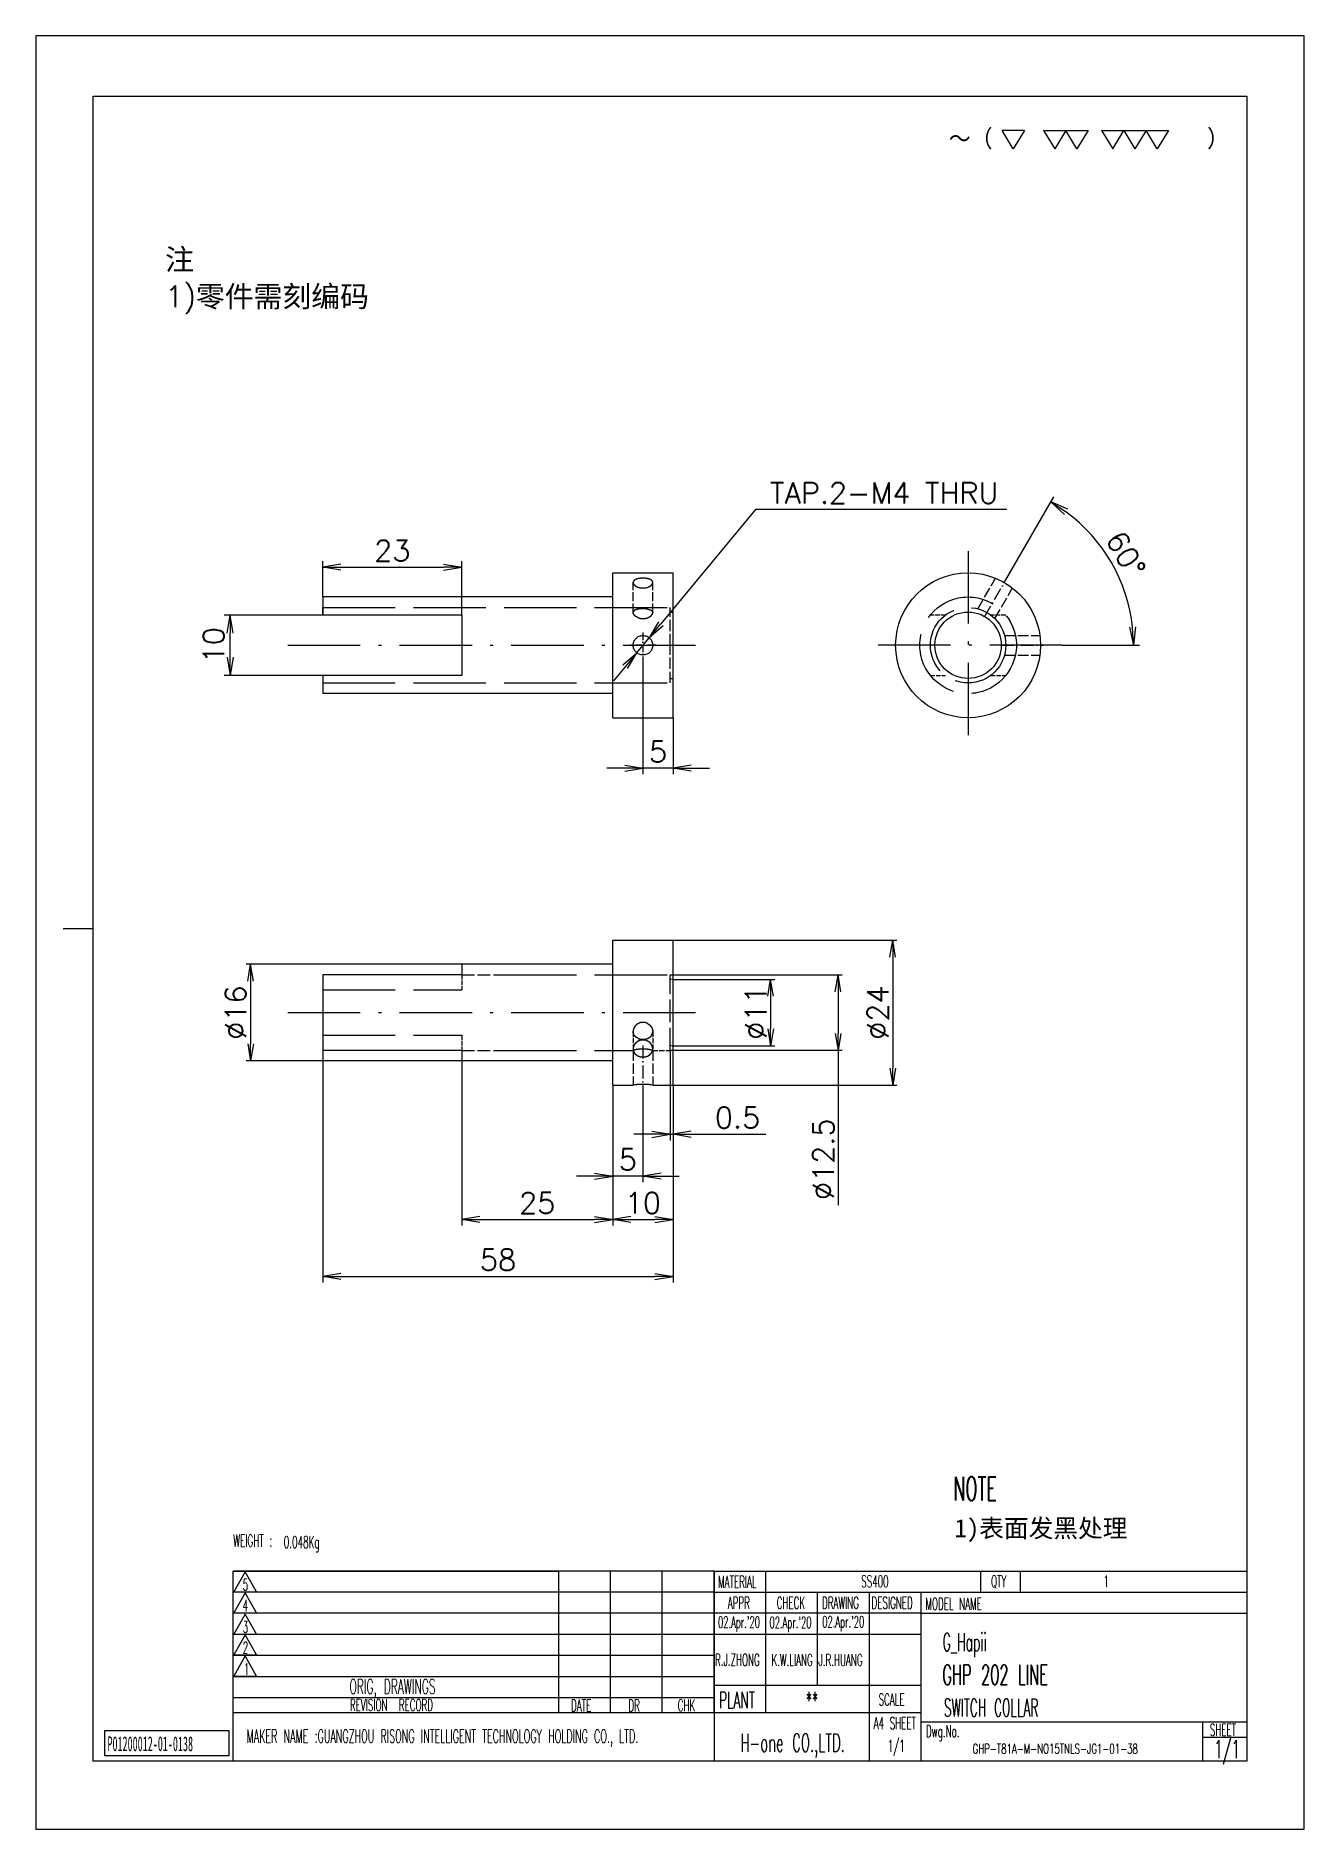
# Model space of a CAD drawing. Header units: millimetres. Extents: x -10155 to 20189, y -25550 to -22580.
# Drawn here: x 19979.5 to 20189.5, y -25547.5 to -25250.5 of the extents above; entities that cross this region are included whole.
import ezdxf
from ezdxf.enums import TextEntityAlignment as Align

# ---------------------------------------------------------------- set-up
doc = ezdxf.new("R2010")
doc.units = ezdxf.units.MM
for name, pattern in [('CENTER-HOKUTO', [23, 20, -1, 1, -1]), ('DASHDOT', [18.5, 12, -3, 0.5, -3]), ('DASHED', [15, 12, -3]), ('HIDDEN-HOKUTO', [3.8, 2.5, -1.3])]:
    doc.linetypes.add(name, pattern=pattern)
for name, color, linetype in [('6', 2, 'Continuous'), ('title_frame', 7, 'Continuous'), ('word_dim', 253, 'Continuous')]:
    doc.layers.add(name, color=color, linetype=linetype)
for name, color, linetype, lineweight in [('AM_7', 2, 'CENTER-HOKUTO', 30), ('AM_HID', 1, 'HIDDEN-HOKUTO', 25), ('AM_VIS', 7, 'Continuous', 30)]:
    doc.layers.add(name, color=color, linetype=linetype, lineweight=lineweight)
doc.styles.add('MX_NOTE_STANDARD', font='txt.shx', dxfattribs={"bigfont": 'bigfont.shx'})
doc.styles.get("Standard").update_dxf_attribs({"font": 'romans.shx', "bigfont": 'bigfont.shx'})
doc.dimstyles.new('HKT 1-1', dxfattribs={"dimtxt": 3.5, "dimasz": 3, "dimexe": 1, "dimexo": 0, "dimgap": 1, "dimtad": 3, "dimdsep": 46, "dimtxsty": 'Standard', "dimblk1": 'OPEN', "dimblk2": 'OPEN', "dimsah": 1, "dimcen": 0, "dimclrd": 256, "dimclre": 256, "dimclrt": 3, "dimazin": 2, "dimtfac": 1, "dimtmove": 0, "dimatfit": 3, "dimldrblk": 'OPEN', "dimfxl": 0, "dimtolj": 1, "dimlwd": 25, "dimlwe": 25, "dimarcsym": 0})
doc.dimstyles.new('HKT 1-1$3', dxfattribs={"dimtxt": 3.5, "dimasz": 3, "dimexe": 1, "dimexo": 0, "dimgap": 1, "dimtad": 3, "dimtoh": 1, "dimdsep": 46, "dimtxsty": 'Standard', "dimblk1": 'OPEN', "dimblk2": 'OPEN', "dimsah": 1, "dimcen": 0, "dimclrd": 256, "dimclre": 256, "dimclrt": 3, "dimazin": 2, "dimtfac": 1, "dimtmove": 0, "dimatfit": 3, "dimldrblk": 'OPEN', "dimfxl": 0, "dimtolj": 1, "dimlwd": 25, "dimlwe": 25, "dimarcsym": 0})

msp = doc.modelspace()

# ---------------------------------------------------------------- texts
at = {"ltscale": 2, "char_height": 3.5, "attachment_point": 1}
for s, insert, width in [('{\\fSimSun|b0|i0|c134|p2;\\C3;注}', (20000.861, -25285.811), 10.36469), ('{\\Fromans,bigfont|c134;\\C3;1)\\fSimSun|b0|i0|c134|p2;零件需刻编码}', (20000.861, -25291.942), 96.90613)]:
    msp.add_mtext(s, dxfattribs=dict(at, insert=insert, width=width))
at = {"linetype": 'Continuous', "insert": (20129.607, -25517.053), "char_height": 3, "width": 50.9, "attachment_point": 4}
msp.add_mtext('{\\W0.5;\\C3;G_Hapii }', dxfattribs=at)
at = {"color": 3, "linetype": 'Continuous', "insert": (20134.563, -25533.423), "char_height": 1.6, "width": 37.13137, "attachment_point": 1}
msp.add_mtext('{\\W0.65;GHP-T81A-M-NO15TNLS-JG1-01-38}', dxfattribs=at)
at = {"layer": 'title_frame', "color": 3, "style": 'MX_NOTE_STANDARD'}
for s, height, width, p in [('NOTE', 3.92, 0.545, (20131.35, -25493.109)), ('WEIGHT : ', 2, 0.5341, (20012.155, -25500.759)), ('0.048Kg', 2, 0.5341, (20020.497, -25500.992)), ('5', 1.918, 0.5341, (20013.716, -25508.005)), ('MATERIAL', 1.9728, 0.5341, (20092.427, -25507.572)), ('SS400', 1.9728, 0.5341, (20116.129, -25507.487)), ('QTY', 1.9728, 0.5341, (20137.628, -25507.487)), ('1', 1.973, 0.5341, (20156.256, -25507.487)), ('APPR', 1.9728, 0.5341, (20094.023, -25511.044)), ('CHECK', 1.9728, 0.5341, (20102.119, -25511.044)), ('DRAWING', 1.9728, 0.5341, (20109.638, -25511.044)), ('DESIGNED', 1.9728, 0.5341, (20117.83, -25511.044)), ('MODEL NAME', 1.9728, 0.5341, (20126.758, -25511.194)), ('4', 1.918, 0.5341, (20013.716, -25511.482)), ("02.Apr.'20", 1.9, 0.5341, (20109.664, -25514.143)), ('3', 1.918, 0.5341, (20013.716, -25515.012)), ("02.Apr.'20", 1.9, 0.5341, (20092.402, -25514.209)), ("02.Apr.'20", 1.9, 0.5341, (20100.931, -25514.253)), ('2', 1.918, 0.5341, (20013.716, -25518.425)), ('1', 1.918, 0.5341, (20013.912, -25521.955)), ('GHP 202 LINE', 3.3, 0.5341, (20129.569, -25523.622)), ('ORIG, DRAWINGS', 2.4112, 0.5341, (20031.404, -25525.123)), ('REVISION  RECORD', 1.9728, 0.5341, (20031.454, -25527.961)), ('DATE', 1.9728, 0.5341, (20068.068, -25528.043)), ('DR', 1.9728, 0.5341, (20077.562, -25528.053)), ('CHK', 1.9728, 0.5341, (20085.738, -25528.02)), ('PLANT', 2.74, 0.5341, (20092.591, -25527.516)), ('**', 2.74, 0.5341, (20106.948, -25527.516)), ('SCALE', 1.9728, 0.5341, (20119.006, -25527.066)), ('SWITCH COLLAR', 2.94, 0.5, (20129.817, -25528.886)), ('A4 SHEET', 1.9728, 0.5341, (20118.185, -25530.962)), ('SHEET', 1.9728, 0.5341, (20173.845, -25532.073)), ('MAKER NAME :GUANGZHOU RISONG INTELLIGENT TECHNOLOGY HOLDING CO., LTD.', 2.16, 0.5341, (20014.354, -25533.219)), ('H-one CO.,LTD.', 3, 0.5341, (20096.111, -25534.736)), ('1/1', 1.9728, 0.5341, (20120.537, -25534.716)), ('Dwg.No.', 1.9728, 0.5341, (20126.844, -25532.308)), ('1/1', 3, 0.5341, (20174.562, -25535.809))]:
    msp.add_text(s, height=height, dxfattribs=dict(at, width=width)).set_placement(p)
at = {"layer": 'title_frame', "color": 3, "style": 'MX_NOTE_STANDARD', "width": 0.5341}
for s, p in [('R.J.ZHONG ', (20096.087, -25521.079)), ('K.W.LIANG', (20104.682, -25521.1)), ('J.R.HUANG ', (20113.162, -25521.097))]:
    msp.add_text(s, height=1.9728, dxfattribs=at).set_placement(p, align=Align.BOTTOM_CENTER)
at = {"layer": 'title_frame', "color": 3, "insert": (19991.312, -25532.17), "char_height": 2.45, "width": 4.1107, "attachment_point": 1, "style": 'MX_NOTE_STANDARD'}
msp.add_mtext('{\\fSimSun|b0|i0|c134|p2;\\W0.5;P01200012-01-0138}', dxfattribs=at)
at = {"layer": 'word_dim', "ltscale": 2, "insert": (20131.569, -25496.195), "char_height": 3, "width": 35.59967, "attachment_point": 1}
msp.add_mtext('{\\fSimSun|b0|i0|c134|p2;\\C3;1)表面发黑处理}', dxfattribs=at)

# ---------------------------------------------------------------- blocks, each defined once
blk = doc.blocks.new('\\M+18E64\\M+18FE3\\M+182B0\\M+18B4C\\M+18D86\\M+18169\\M+197CE\\M+1816A')
at = {"layer": '6', "color": 3}
for p, q in [((5.64, -0.64), (4.7, 0.92)), ((6.58, 0.92), (4.7, 0.92)), ((6.58, 0.92), (5.64, -0.64)), ((8.19, 0.92), (11.96, 0.92)), ((8.19, 0.92), (9.14, -0.64)), ((10.08, 0.92), (9.14, -0.64)), ((11.02, -0.64), (10.08, 0.92)), ((11.96, 0.92), (11.02, -0.64)), ((13.09, 0.92), (14.98, 0.92)), ((13.09, 0.92), (14.04, -0.64)), ((14.04, -0.64), (14.98, 0.92)), ((14.98, 0.92), (18.74, 0.92)), ((14.98, 0.92), (15.92, -0.64)), ((16.86, 0.92), (15.92, -0.64)), ((17.8, -0.64), (16.86, 0.92)), ((18.74, 0.92), (17.8, -0.64))]:
    blk.add_line(p, q, dxfattribs=at)
at = {"color": 3}
blk.add_text('\\M+18160\\M+18169\\M+18140             \\M+1816A', height=1.68, dxfattribs=at).set_placement((0.19, -0.66))
blk = doc.blocks.new('_Open')
at = {"color": 0, "lineweight": -2}
for p, q in [((-1, 0.167), (0, 0)), ((-1, -0.167), (0, 0)), ((0, 0), (-1, 0))]:
    blk.add_line(p, q, dxfattribs=at)
blk = doc.blocks.new('*D845')
at = {"layer": 'DEFPOINTS', "color": 0, "ltscale": 2}
for p in [(20011.65, -25346.46), (20026.97, -25346.46), (20026.97, -25356.46)]:
    blk.add_point(p, dxfattribs=at)
at = {"layer": 'word_dim', "lineweight": 25, "ltscale": 2}
for p, q in [((20026.97, -25346.46), (20010.65, -25346.46)), ((20011.65, -25353.46), (20011.65, -25349.46)), ((20026.97, -25356.46), (20010.65, -25356.46))]:
    blk.add_line(p, q, dxfattribs=at)
at = {"layer": 'word_dim', "lineweight": 25, "ltscale": 2, "xscale": 3, "yscale": 3, "zscale": 3}
for p, rotation in [((20011.65, -25346.46), 90), ((20011.65, -25356.46), 270)]:
    blk.add_blockref('_Open', p, dxfattribs=dict(at, rotation=rotation))
at = {"layer": 'word_dim', "color": 3, "ltscale": 2, "insert": (20008.9, -25351.46), "char_height": 3.5, "attachment_point": 5, "rotation": 90}
blk.add_mtext('\\A1;10', dxfattribs=at)
blk = doc.blocks.new('*D846')
at = {"layer": 'DEFPOINTS', "color": 0, "ltscale": 2}
for p in [(20049.97, -25338.53), (20026.97, -25343.46), (20049.97, -25346.46)]:
    blk.add_point(p, dxfattribs=at)
at = {"layer": 'word_dim', "lineweight": 25, "ltscale": 2}
for p, q in [((20026.97, -25343.46), (20026.97, -25337.53)), ((20029.97, -25338.53), (20046.97, -25338.53)), ((20049.97, -25346.46), (20049.97, -25337.53))]:
    blk.add_line(p, q, dxfattribs=at)
at = {"layer": 'word_dim', "lineweight": 25, "ltscale": 2, "xscale": 3, "yscale": 3, "zscale": 3, "rotation": 180}
blk.add_blockref('_Open', (20026.97, -25338.53), dxfattribs=at)
at = {"layer": 'word_dim', "lineweight": 25, "ltscale": 2, "xscale": 3, "yscale": 3, "zscale": 3}
blk.add_blockref('_Open', (20049.97, -25338.53), dxfattribs=at)
at = {"layer": 'word_dim', "color": 3, "ltscale": 2, "insert": (20038.47, -25335.78), "char_height": 3.5, "attachment_point": 5}
blk.add_mtext('\\A1;23', dxfattribs=at)
blk = doc.blocks.new('*D847')
at = {"layer": 'DEFPOINTS', "color": 0, "ltscale": 2}
for p in [(20079.97, -25353.57), (20084.97, -25363.46), (20079.97, -25371.82)]:
    blk.add_point(p, dxfattribs=at)
at = {"layer": 'word_dim', "lineweight": 25, "ltscale": 2}
for p, q in [((20079.97, -25353.57), (20079.97, -25372.82)), ((20084.97, -25363.46), (20084.97, -25372.82)), ((20076.97, -25371.82), (20073.97, -25371.82)), ((20084.97, -25371.82), (20079.97, -25371.82)), ((20087.97, -25371.82), (20090.97, -25371.82))]:
    blk.add_line(p, q, dxfattribs=at)
at = {"layer": 'word_dim', "lineweight": 25, "ltscale": 2, "xscale": 3, "yscale": 3, "zscale": 3}
blk.add_blockref('_Open', (20079.97, -25371.82), dxfattribs=at)
at = {"layer": 'word_dim', "lineweight": 25, "ltscale": 2, "xscale": 3, "yscale": 3, "zscale": 3, "rotation": 180}
blk.add_blockref('_Open', (20084.97, -25371.82), dxfattribs=at)
at = {"layer": 'word_dim', "color": 3, "ltscale": 2, "insert": (20082.47, -25369.07), "char_height": 3.5, "attachment_point": 5}
blk.add_mtext('\\A1;5', dxfattribs=at)
blk = doc.blocks.new('*D848')
at = {"layer": 'DEFPOINTS', "color": 0, "ltscale": 2}
for p in [(20081.01, -25350.22), (20078.94, -25352.71)]:
    blk.add_point(p, dxfattribs=at)
at = {"layer": 'word_dim', "lineweight": 25, "ltscale": 2}
for p, q in [((20098.62, -25328.99), (20082.93, -25347.91)), ((20140.22, -25328.99), (20098.62, -25328.99)), ((20078.94, -25352.71), (20081.01, -25350.22)), ((20077.02, -25355.02), (20075.11, -25357.33))]:
    blk.add_line(p, q, dxfattribs=at)
at = {"layer": 'word_dim', "lineweight": 25, "ltscale": 2, "xscale": 3, "yscale": 3, "zscale": 3}
for p, rotation in [((20081.01, -25350.22), 230.3130372418715), ((20078.94, -25352.71), 50.31303724187153)]:
    blk.add_blockref('_Open', p, dxfattribs=dict(at, rotation=rotation))
at = {"layer": 'word_dim', "color": 3, "ltscale": 2, "insert": (20119.92, -25326.24), "char_height": 3.5, "attachment_point": 5}
blk.add_mtext('\\A1;TAP{\\Fromans,bigfont|c134;.2-}M{\\Fromans,bigfont|c134;4} THRU', dxfattribs=at)
blk = doc.blocks.new('*D849')
at = {"layer": 'DEFPOINTS', "color": 0, "ltscale": 2}
for p in [(20140.07, -25340.64), (20159.56, -25342.09), (20136.54, -25346.75), (20118.21, -25351.46), (20149.41, -25351.46)]:
    blk.add_point(p, dxfattribs=at)
at = {"layer": 'word_dim', "lineweight": 25, "ltscale": 2}
for p, q in [((20140.07, -25340.64), (20148.02, -25326.87)), ((20149.41, -25351.46), (20162.22, -25351.46))]:
    blk.add_line(p, q, dxfattribs=at)
blk.add_arc((20133.81, -25351.46), 27.4, 6.2758, 53.7242, dxfattribs=at)
at = {"layer": 'word_dim', "lineweight": 25, "ltscale": 2, "xscale": 3, "yscale": 3, "zscale": 3}
for p, rotation in [((20147.52, -25327.73), 146.8621121452057), ((20161.22, -25351.46), 273.1378913697336)]:
    blk.add_blockref('_Open', p, dxfattribs=dict(at, rotation=rotation))
at = {"layer": 'word_dim', "color": 3, "ltscale": 2, "insert": (20159.93, -25336.39), "char_height": 3.5, "attachment_point": 5, "rotation": 300}
blk.add_mtext('\\A1;60°', dxfattribs=at)
blk = doc.blocks.new('*D850')
at = {"layer": 'DEFPOINTS', "color": 0, "ltscale": 2}
for p in [(20084.97, -25400.3), (20084.97, -25424.3), (20121.33, -25424.3)]:
    blk.add_point(p, dxfattribs=at)
at = {"layer": 'word_dim', "lineweight": 25, "ltscale": 2}
for p, q in [((20084.97, -25400.3), (20122.03, -25400.3)), ((20121.33, -25403.1), (20121.33, -25421.5)), ((20084.97, -25424.3), (20122.03, -25424.3))]:
    blk.add_line(p, q, dxfattribs=at)
at = {"layer": 'word_dim', "lineweight": 25, "ltscale": 2, "xscale": 2.8, "yscale": 2.8, "zscale": 2.8}
for p, rotation in [((20121.33, -25400.3), 90), ((20121.33, -25424.3), 270)]:
    blk.add_blockref('_Open', p, dxfattribs=dict(at, rotation=rotation))
at = {"layer": 'word_dim', "color": 3, "ltscale": 2, "insert": (20118.88, -25412.3), "char_height": 3.5, "attachment_point": 5, "rotation": 90}
blk.add_mtext('\\A1;%%c24', dxfattribs=at)
blk = doc.blocks.new('*D851')
at = {"layer": 'DEFPOINTS', "color": 0, "ltscale": 2}
for p in [(20084.97, -25406.8), (20084.97, -25417.8), (20101.12, -25417.8)]:
    blk.add_point(p, dxfattribs=at)
at = {"layer": 'word_dim', "lineweight": 25, "ltscale": 2}
for p, q in [((20084.97, -25406.8), (20101.82, -25406.8)), ((20101.12, -25409.6), (20101.12, -25415)), ((20084.97, -25417.8), (20101.82, -25417.8))]:
    blk.add_line(p, q, dxfattribs=at)
at = {"layer": 'word_dim', "lineweight": 25, "ltscale": 2, "xscale": 2.8, "yscale": 2.8, "zscale": 2.8}
for p, rotation in [((20101.12, -25406.8), 90), ((20101.12, -25417.8), 270)]:
    blk.add_blockref('_Open', p, dxfattribs=dict(at, rotation=rotation))
at = {"layer": 'word_dim', "color": 3, "ltscale": 2, "insert": (20098.67, -25412.3), "char_height": 3.5, "attachment_point": 5, "rotation": 90}
blk.add_mtext('\\A1;%%c11', dxfattribs=at)
blk = doc.blocks.new('*D852')
at = {"layer": 'DEFPOINTS', "color": 0, "ltscale": 2}
for p in [(20084.47, -25406.05), (20084.47, -25418.55), (20112.29, -25418.55)]:
    blk.add_point(p, dxfattribs=at)
at = {"layer": 'word_dim', "lineweight": 25, "ltscale": 2}
for p, q in [((20084.47, -25406.05), (20112.99, -25406.05)), ((20112.29, -25408.85), (20112.29, -25415.75)), ((20084.47, -25418.55), (20112.99, -25418.55)), ((20112.29, -25418.55), (20112.29, -25444.2))]:
    blk.add_line(p, q, dxfattribs=at)
at = {"layer": 'word_dim', "lineweight": 25, "ltscale": 2, "xscale": 2.8, "yscale": 2.8, "zscale": 2.8}
for p, rotation in [((20112.29, -25406.05), 90), ((20112.29, -25418.55), 270)]:
    blk.add_blockref('_Open', p, dxfattribs=dict(at, rotation=rotation))
at = {"layer": 'word_dim', "color": 3, "ltscale": 2, "insert": (20109.84, -25436.59), "char_height": 3.5, "attachment_point": 5, "rotation": 90}
blk.add_mtext('\\A1;%%c12.5', dxfattribs=at)
blk = doc.blocks.new('*D853')
at = {"layer": 'DEFPOINTS', "color": 0, "ltscale": 2}
for p in [(20084.47, -25418.55), (20084.97, -25424.3), (20084.97, -25432.46)]:
    blk.add_point(p, dxfattribs=at)
at = {"layer": 'word_dim', "lineweight": 25, "ltscale": 2}
for p, q in [((20084.47, -25418.55), (20084.47, -25433.46)), ((20084.97, -25424.3), (20084.97, -25433.46)), ((20081.47, -25432.46), (20078.47, -25432.46)), ((20084.47, -25432.46), (20084.97, -25432.46)), ((20087.97, -25432.46), (20100.31, -25432.46))]:
    blk.add_line(p, q, dxfattribs=at)
at = {"layer": 'word_dim', "lineweight": 25, "ltscale": 2, "xscale": 3, "yscale": 3, "zscale": 3}
blk.add_blockref('_Open', (20084.47, -25432.46), dxfattribs=at)
at = {"layer": 'word_dim', "lineweight": 25, "ltscale": 2, "xscale": 3, "yscale": 3, "zscale": 3, "rotation": 180}
blk.add_blockref('_Open', (20084.97, -25432.46), dxfattribs=at)
at = {"layer": 'word_dim', "color": 3, "ltscale": 2, "insert": (20095.64, -25429.71), "char_height": 3.5, "attachment_point": 5}
blk.add_mtext('\\A1;0.5', dxfattribs=at)
blk = doc.blocks.new('*D854')
at = {"layer": 'DEFPOINTS', "color": 0, "ltscale": 2}
for p in [(20074.97, -25424.3), (20079.97, -25424.9), (20074.97, -25439.39)]:
    blk.add_point(p, dxfattribs=at)
at = {"layer": 'word_dim', "lineweight": 25, "ltscale": 2}
for p, q in [((20074.97, -25424.3), (20074.97, -25440.39)), ((20079.97, -25424.9), (20079.97, -25440.39)), ((20071.97, -25439.39), (20068.97, -25439.39)), ((20079.97, -25439.39), (20074.97, -25439.39)), ((20082.97, -25439.39), (20085.97, -25439.39))]:
    blk.add_line(p, q, dxfattribs=at)
at = {"layer": 'word_dim', "lineweight": 25, "ltscale": 2, "xscale": 3, "yscale": 3, "zscale": 3}
blk.add_blockref('_Open', (20074.97, -25439.39), dxfattribs=at)
at = {"layer": 'word_dim', "lineweight": 25, "ltscale": 2, "xscale": 3, "yscale": 3, "zscale": 3, "rotation": 180}
blk.add_blockref('_Open', (20079.97, -25439.39), dxfattribs=at)
at = {"layer": 'word_dim', "color": 3, "ltscale": 2, "insert": (20077.47, -25436.64), "char_height": 3.5, "attachment_point": 5}
blk.add_mtext('\\A1;5', dxfattribs=at)
blk = doc.blocks.new('*D855')
at = {"layer": 'DEFPOINTS', "color": 0, "ltscale": 2}
for p in [(20074.97, -25424.3), (20084.97, -25424.3), (20084.97, -25446.58)]:
    blk.add_point(p, dxfattribs=at)
at = {"layer": 'word_dim', "lineweight": 25, "ltscale": 2}
for p, q in [((20074.97, -25424.3), (20074.97, -25447.58)), ((20084.97, -25424.3), (20084.97, -25447.58)), ((20077.97, -25446.58), (20081.97, -25446.58))]:
    blk.add_line(p, q, dxfattribs=at)
at = {"layer": 'word_dim', "lineweight": 25, "ltscale": 2, "xscale": 3, "yscale": 3, "zscale": 3, "rotation": 180}
blk.add_blockref('_Open', (20074.97, -25446.58), dxfattribs=at)
at = {"layer": 'word_dim', "lineweight": 25, "ltscale": 2, "xscale": 3, "yscale": 3, "zscale": 3}
blk.add_blockref('_Open', (20084.97, -25446.58), dxfattribs=at)
at = {"layer": 'word_dim', "color": 3, "ltscale": 2, "insert": (20079.97, -25443.83), "char_height": 3.5, "attachment_point": 5}
blk.add_mtext('\\A1;10', dxfattribs=at)
blk = doc.blocks.new('*D856')
at = {"layer": 'DEFPOINTS', "color": 0, "ltscale": 2}
for p in [(20049.97, -25420.3), (20074.97, -25424.3), (20074.97, -25446.58)]:
    blk.add_point(p, dxfattribs=at)
at = {"layer": 'word_dim', "lineweight": 25, "ltscale": 2}
for p, q in [((20049.97, -25420.3), (20049.97, -25447.58)), ((20074.97, -25424.3), (20074.97, -25447.58)), ((20052.97, -25446.58), (20071.97, -25446.58))]:
    blk.add_line(p, q, dxfattribs=at)
at = {"layer": 'word_dim', "lineweight": 25, "ltscale": 2, "xscale": 3, "yscale": 3, "zscale": 3, "rotation": 180}
blk.add_blockref('_Open', (20049.97, -25446.58), dxfattribs=at)
at = {"layer": 'word_dim', "lineweight": 25, "ltscale": 2, "xscale": 3, "yscale": 3, "zscale": 3}
blk.add_blockref('_Open', (20074.97, -25446.58), dxfattribs=at)
at = {"layer": 'word_dim', "color": 3, "ltscale": 2, "insert": (20062.47, -25443.83), "char_height": 3.5, "attachment_point": 5}
blk.add_mtext('\\A1;25', dxfattribs=at)
blk = doc.blocks.new('*D857')
at = {"layer": 'DEFPOINTS', "color": 0, "ltscale": 2}
for p in [(20026.97, -25418.55), (20084.97, -25424.3), (20084.97, -25455.99)]:
    blk.add_point(p, dxfattribs=at)
at = {"layer": 'word_dim', "lineweight": 25, "ltscale": 2}
for p, q in [((20026.97, -25418.55), (20026.97, -25456.99)), ((20084.97, -25424.3), (20084.97, -25456.99)), ((20029.97, -25455.99), (20081.97, -25455.99))]:
    blk.add_line(p, q, dxfattribs=at)
at = {"layer": 'word_dim', "lineweight": 25, "ltscale": 2, "xscale": 3, "yscale": 3, "zscale": 3, "rotation": 180}
blk.add_blockref('_Open', (20026.97, -25455.99), dxfattribs=at)
at = {"layer": 'word_dim', "lineweight": 25, "ltscale": 2, "xscale": 3, "yscale": 3, "zscale": 3}
blk.add_blockref('_Open', (20084.97, -25455.99), dxfattribs=at)
at = {"layer": 'word_dim', "color": 3, "ltscale": 2, "insert": (20055.97, -25453.24), "char_height": 3.5, "attachment_point": 5}
blk.add_mtext('\\A1;58', dxfattribs=at)
blk = doc.blocks.new('*D858')
at = {"layer": 'DEFPOINTS', "color": 0, "ltscale": 2}
for p in [(20049.97, -25404.3), (20015, -25420.3), (20049.97, -25420.3)]:
    blk.add_point(p, dxfattribs=at)
at = {"layer": 'word_dim', "lineweight": 25, "ltscale": 2}
for p, q in [((20049.97, -25404.3), (20014.3, -25404.3)), ((20015, -25407.1), (20015, -25417.5)), ((20049.97, -25420.3), (20014.3, -25420.3))]:
    blk.add_line(p, q, dxfattribs=at)
at = {"layer": 'word_dim', "lineweight": 25, "ltscale": 2, "xscale": 2.8, "yscale": 2.8, "zscale": 2.8}
for p, rotation in [((20015, -25404.3), 90), ((20015, -25420.3), 270)]:
    blk.add_blockref('_Open', p, dxfattribs=dict(at, rotation=rotation))
at = {"layer": 'word_dim', "color": 3, "ltscale": 2, "insert": (20012.55, -25412.3), "char_height": 3.5, "attachment_point": 5, "rotation": 90}
blk.add_mtext('\\A1;%%c16', dxfattribs=at)

# ---------------------------------------------------------------- dimensions: what is measured, and where the dimension line sits
at = {"layer": 'word_dim', "ltscale": 2}
dim = msp.add_diameter_dim_2p(p1=(20078.94, -25352.711), p2=(20081.01, -25350.216), text='TAP{\\Fromans,bigfont|c134;.2-}M{\\Fromans,bigfont|c134;4} THRU', dimstyle='HKT 1-1$3', dxfattribs=at)
dim.commit()
dim.dimension.update_dxf_attribs({"geometry": '*D848', "text_midpoint": (20119.92, -25328.995), "dimtype": 163})
dim = msp.add_angular_dim_2l(base=(20159.565, -25342.091), line1=((20149.415, -25351.463), (20118.215, -25351.463)), line2=((20136.539, -25346.745), (20140.066, -25340.635)), dimstyle='HKT 1-1', dxfattribs=at)
dim.commit()
dim.dimension.update_dxf_attribs({"geometry": '*D849', "text_midpoint": (20159.928, -25336.387)})
for base, p1, p2, picture, middle in [((20049.975, -25338.534), (20026.975, -25343.463), (20049.975, -25346.463), '*D846', (20038.475, -25335.784)), ((20079.975, -25371.821), (20084.975, -25363.463), (20079.975, -25353.571), '*D847', (20082.475, -25369.071)), ((20084.975, -25455.991), (20026.975, -25418.548), (20084.975, -25424.303), '*D857', (20055.975, -25453.241)), ((20084.975, -25432.457), (20084.475, -25418.553), (20084.975, -25424.303), '*D853', (20095.641, -25429.707)), ((20074.975, -25446.578), (20049.975, -25420.303), (20074.975, -25424.303), '*D856', (20062.475, -25443.828)), ((20074.975, -25439.388), (20079.975, -25424.9), (20074.975, -25424.303), '*D854', (20077.475, -25436.638)), ((20084.975, -25446.578), (20074.975, -25424.303), (20084.975, -25424.303), '*D855', (20079.975, -25443.828))]:
    dim = msp.add_linear_dim(base=base, p1=p1, p2=p2, dimstyle='HKT 1-1', dxfattribs=at)
    dim.commit()
    dim.dimension.update_dxf_attribs({"geometry": picture, "text_midpoint": middle})
dim = msp.add_linear_dim(base=(20011.654, -25346.463), p1=(20026.975, -25356.463), p2=(20026.975, -25346.463), angle=90, dimstyle='HKT 1-1', dxfattribs=at)
dim.commit()
dim.dimension.update_dxf_attribs({"geometry": '*D845', "text_midpoint": (20008.904, -25351.463)})
for base, p1, p2, picture, middle in [((20121.329, -25424.303), (20084.975, -25400.303), (20084.975, -25424.303), '*D850', (20118.879, -25412.303)), ((20015, -25420.303), (20049.975, -25404.303), (20049.975, -25420.303), '*D858', (20012.551, -25412.303)), ((20101.116, -25417.803), (20084.975, -25406.803), (20084.975, -25417.803), '*D851', (20098.666, -25412.303))]:
    dim = msp.add_linear_dim(base=base, p1=p1, p2=p2, angle=90, text='%%c<>', dimstyle='HKT 1-1', override={"dimasz": 2.8, "dimexe": 0.69965, "dimgap": 0.69965}, dxfattribs=at)
    dim.commit()
    dim.dimension.update_dxf_attribs({"geometry": picture, "text_midpoint": middle})
dim = msp.add_linear_dim(base=(20112.292, -25418.553), p1=(20084.475, -25406.053), p2=(20084.475, -25418.553), angle=90, text='%%c<>', dimstyle='HKT 1-1', override={"dimasz": 2.8, "dimexe": 0.69965, "dimgap": 0.69965}, dxfattribs=at)
dim.commit()
dim.dimension.update_dxf_attribs({"geometry": '*D852', "text_midpoint": (20112.292, -25436.586), "dimtype": 160})

# ---------------------------------------------------------------- linework, layer by layer
at = {"linetype": 'Continuous'}
msp.add_line((20126.055, -25511.785), (20179.955, -25511.785), dxfattribs=at)
at = {"layer": 'AM_7', "linetype": 'DASHDOT'}
for p, q in [((20133.815, -25335.863), (20133.815, -25367.063)), ((20021.174, -25351.463), (20090.775, -25351.463)), ((20149.415, -25351.463), (20118.215, -25351.463)), ((20021.174, -25412.303), (20090.775, -25412.303))]:
    msp.add_line(p, q, dxfattribs=at)
at = {"layer": 'AM_7', "linetype": 'DASHDOT', "ltscale": 0.176385}
for p, q in [((20136.539, -25346.745), (20140.066, -25340.635)), ((20139.263, -25351.463), (20146.318, -25351.463))]:
    msp.add_line(p, q, dxfattribs=at)
at = {"layer": 'AM_7', "linetype": 'DASHDOT', "ltscale": 0.105365}
for p, q in [((20082.082, -25351.463), (20077.867, -25351.463)), ((20079.975, -25349.356), (20079.975, -25353.571))]:
    msp.add_line(p, q, dxfattribs=at)
at = {"layer": 'AM_7', "linetype": 'DASHDOT', "ltscale": 0.178893}
msp.add_line((20079.975, -25417.744), (20079.975, -25424.9), dxfattribs=at)
at = {"layer": 'AM_HID', "linetype": 'DASHED', "ltscale": 0.124491}
for p, q in [((20078.354, -25346.051), (20078.354, -25341.071)), ((20081.596, -25346.051), (20081.596, -25341.071))]:
    msp.add_line(p, q, dxfattribs=at)
at = {"layer": 'AM_HID', "linetype": 'DASHED', "ltscale": 0.146346}
msp.add_line((20135.429, -25345.426), (20138.356, -25340.356), dxfattribs=at)
at = {"layer": 'AM_HID', "linetype": 'DASHED', "ltscale": 0.146347}
for p, q in [((20138.237, -25347.047), (20141.163, -25341.977)), ((20139.851, -25349.842), (20145.705, -25349.842)), ((20139.851, -25353.084), (20145.705, -25353.084))]:
    msp.add_line(p, q, dxfattribs=at)
at = {"layer": 'AM_HID', "linetype": 'DASHED'}
for p, q in [((20026.975, -25345.213), (20056.975, -25345.213)), ((20056.975, -25345.213), (20084.475, -25345.213)), ((20026.975, -25357.713), (20084.475, -25357.713)), ((20049.975, -25406.058), (20026.975, -25406.058)), ((20056.975, -25406.053), (20084.475, -25406.053)), ((20026.975, -25408.553), (20049.975, -25408.553)), ((20026.975, -25408.553), (20049.975, -25408.553)), ((20026.975, -25416.053), (20049.975, -25416.053)), ((20026.975, -25416.053), (20049.975, -25416.053)), ((20056.975, -25418.553), (20078.354, -25418.553))]:
    msp.add_line(p, q, dxfattribs=at)
at = {"layer": 'AM_HID', "linetype": 'DASHED', "ltscale": 0.15625}
for p, q in [((20084.475, -25351.463), (20084.475, -25345.213)), ((20084.475, -25357.713), (20084.475, -25351.463))]:
    msp.add_line(p, q, dxfattribs=at)
at = {"layer": 'AM_HID', "linetype": 'DASHED', "ltscale": 0.0125}
for p, q in [((20084.475, -25345.963), (20084.975, -25345.963)), ((20084.475, -25356.963), (20084.975, -25356.963)), ((20084.975, -25406.803), (20084.475, -25406.803)), ((20084.975, -25417.803), (20084.475, -25417.803))]:
    msp.add_line(p, q, dxfattribs=at)
at = {"layer": 'AM_HID', "linetype": 'DASHED', "ltscale": 0.062375}
for p, q in [((20130.065, -25346.463), (20127.57, -25346.463)), ((20140.06, -25346.463), (20137.565, -25346.463)), ((20127.57, -25356.463), (20130.065, -25356.463)), ((20137.565, -25356.463), (20140.06, -25356.463)), ((20049.975, -25406.058), (20049.975, -25408.553)), ((20049.975, -25416.053), (20049.975, -25418.548))]:
    msp.add_line(p, q, dxfattribs=at)
at = {"layer": 'AM_HID', "linetype": 'DASHED', "ltscale": 0.175}
for p, q in [((20049.975, -25406.053), (20056.975, -25406.053)), ((20049.975, -25418.553), (20056.975, -25418.553))]:
    msp.add_line(p, q, dxfattribs=at)
at = {"layer": 'AM_HID', "linetype": 'DASHED', "ltscale": 0.3125}
msp.add_line((20084.475, -25418.553), (20084.475, -25406.053), dxfattribs=at)
at = {"layer": 'AM_HID', "linetype": 'DASHED', "ltscale": 0.071875}
for p, q in [((20078.354, -25415.428), (20078.354, -25418.303)), ((20081.596, -25415.428), (20081.596, -25418.303))]:
    msp.add_line(p, q, dxfattribs=at)
at = {"layer": 'AM_HID', "linetype": 'DASHED', "ltscale": 0.14375}
for p, q in [((20078.354, -25418.553), (20078.354, -25424.303)), ((20081.596, -25418.553), (20081.596, -25424.303))]:
    msp.add_line(p, q, dxfattribs=at)
at = {"layer": 'AM_HID', "linetype": 'DASHED', "ltscale": 0.071975}
msp.add_line((20081.596, -25418.553), (20084.475, -25418.553), dxfattribs=at)
at = {"layer": 'AM_HID', "linetype": 'DASHED'}
for centre, radius in [((20133.815, -25351.463), 8), ((20133.815, -25351.463), 6.25), ((20079.975, -25351.463), 1.621)]:
    msp.add_circle(centre, radius, dxfattribs=at)
for centre, radius, start, end in [((20079.977, -25424.603), 6.263, 82.89061, 105.01768), ((20080.07, -25425.121), 6.788, 97.38568, 104.64683), ((20079.973, -25424.603), 6.263, 74.98232, 97.10939), ((20079.879, -25425.121), 6.788, 75.35317, 82.61432), ((20079.994, -25436.397), 12.204, 93.89373, 96.6056), ((20079.972, -25436.166), 11.972, 86.26382, 88.54924), ((20079.962, -25436.328), 12.135, 84.50403, 86.26584)]:
    msp.add_arc(centre, radius, start, end, dxfattribs=at)
for points, knots in [([(20080.752, -25340.433), (20080.512, -25340.381), (20080.25, -25340.353), (20079.981, -25340.344), (20079.456, -25340.366), (20078.981, -25340.472), (20078.768, -25340.547), (20078.522, -25340.691), (20078.394, -25340.879), (20078.367, -25340.941), (20078.354, -25341.005), (20078.354, -25341.071)], [0, 0, 0, 0, 0, 0, 2.3767685, 2.3767685, 2.3767685, 4.6626699, 4.6626699, 4.6626699, 5.6908897, 5.6908897, 5.6908897, 5.6908897, 5.6908897, 5.6908897]), ([(20078.354, -25341.071), (20078.354, -25341.16), (20078.378, -25341.251), (20078.426, -25341.341), (20078.568, -25341.521), (20078.783, -25341.675), (20078.911, -25341.746), (20079.05, -25341.807), (20079.198, -25341.856)], [0, 0, 0, 0, 0, 0, 1.3452363, 1.3452363, 1.3452363, 2.7879598, 2.7879598, 2.7879598, 2.7879598, 2.7879598, 2.7879598]), ([(20079.198, -25341.856), (20079.437, -25341.934), (20079.698, -25341.984), (20079.97, -25341.998), (20080.499, -25341.957), (20080.973, -25341.792), (20081.183, -25341.682), (20081.427, -25341.49), (20081.555, -25341.273), (20081.582, -25341.205), (20081.596, -25341.137), (20081.596, -25341.071)], [0, 0, 0, 0, 0, 0, 2.3850246, 2.3850246, 2.3850246, 4.6978305, 4.6978305, 4.6978305, 5.7341209, 5.7341209, 5.7341209, 5.7341209, 5.7341209, 5.7341209]), ([(20081.596, -25341.071), (20081.596, -25340.983), (20081.572, -25340.898), (20081.524, -25340.819), (20081.382, -25340.669), (20081.165, -25340.554), (20081.037, -25340.505), (20080.899, -25340.465), (20080.752, -25340.433)], [0, 0, 0, 0, 0, 0, 1.3334533, 1.3334533, 1.3334533, 2.7530209, 2.7530209, 2.7530209, 2.7530209, 2.7530209, 2.7530209]), ([(20080.752, -25345.481), (20080.451, -25345.432), (20080.114, -25345.415), (20079.777, -25345.415), (20079.216, -25345.451), (20078.759, -25345.577), (20078.597, -25345.647), (20078.44, -25345.77), (20078.371, -25345.926), (20078.359, -25345.966), (20078.354, -25346.008), (20078.354, -25346.051)], [0, 0, 0, 0, 0, 0, 2.9861481, 2.9861481, 2.9861481, 5.0374249, 5.0374249, 5.0374249, 5.7087759, 5.7087759, 5.7087759, 5.7087759, 5.7087759, 5.7087759]), ([(20080.752, -25345.481), (20080.955, -25345.514), (20081.143, -25345.561), (20081.309, -25345.625), (20081.486, -25345.745), (20081.571, -25345.902), (20081.588, -25345.95), (20081.596, -25346), (20081.596, -25346.051)], [0, 0, 0, 0, 0, 0, 1.9665584, 1.9665584, 1.9665584, 2.7450088, 2.7450088, 2.7450088, 2.7450088, 2.7450088, 2.7450088]), ([(20079.198, -25346.904), (20078.992, -25346.825), (20078.804, -25346.721), (20078.641, -25346.597), (20078.465, -25346.407), (20078.379, -25346.212), (20078.362, -25346.157), (20078.354, -25346.103), (20078.354, -25346.051)], [0, 0, 0, 0, 0, 0, 2.0218675, 2.0218675, 2.0218675, 2.8139921, 2.8139921, 2.8139921, 2.8139921, 2.8139921, 2.8139921]), ([(20079.198, -25346.904), (20079.437, -25346.996), (20079.7, -25347.054), (20079.974, -25347.071), (20080.508, -25347.021), (20080.981, -25346.826), (20081.188, -25346.699), (20081.429, -25346.485), (20081.555, -25346.257), (20081.582, -25346.186), (20081.596, -25346.117), (20081.596, -25346.051)], [0, 0, 0, 0, 0, 0, 2.4051669, 2.4051669, 2.4051669, 4.7407244, 4.7407244, 4.7407244, 5.7841565, 5.7841565, 5.7841565, 5.7841565, 5.7841565, 5.7841565]), ([(20080.752, -25414.114), (20080.574, -25414.019), (20080.382, -25413.949), (20080.179, -25413.911), (20079.77, -25413.899), (20079.378, -25414.011), (20079.192, -25414.097), (20078.854, -25414.319), (20078.599, -25414.624), (20078.498, -25414.792), (20078.403, -25415.024), (20078.363, -25415.261), (20078.357, -25415.317), (20078.354, -25415.373), (20078.354, -25415.428)], [0, 0, 0, 0, 0, 0, 1.8178636, 1.8178636, 1.8178636, 3.6352769, 3.6352769, 3.6352769, 5.4311134, 5.4311134, 5.4311134, 5.980249, 5.980249, 5.980249, 5.980249, 5.980249, 5.980249]), ([(20080.752, -25414.114), (20080.934, -25414.212), (20081.099, -25414.337), (20081.244, -25414.485), (20081.438, -25414.758), (20081.55, -25415.061), (20081.58, -25415.184), (20081.596, -25415.307), (20081.596, -25415.428)], [0, 0, 0, 0, 0, 0, 1.8181494, 1.8181494, 1.8181494, 2.9961376, 2.9961376, 2.9961376, 2.9961376, 2.9961376, 2.9961376]), ([(20079.198, -25416.578), (20079.018, -25416.505), (20078.852, -25416.408), (20078.706, -25416.289), (20078.51, -25416.057), (20078.398, -25415.781), (20078.369, -25415.666), (20078.354, -25415.548), (20078.354, -25415.428)], [0, 0, 0, 0, 0, 0, 1.774684, 1.774684, 1.774684, 2.9336358, 2.9336358, 2.9336358, 2.9336358, 2.9336358, 2.9336358]), ([(20080.752, -25417.029), (20080.574, -25416.939), (20080.382, -25416.875), (20080.182, -25416.839), (20079.775, -25416.827), (20079.383, -25416.93), (20079.196, -25417.01), (20078.857, -25417.219), (20078.6, -25417.512), (20078.498, -25417.675), (20078.403, -25417.902), (20078.363, -25418.137), (20078.357, -25418.193), (20078.354, -25418.248), (20078.354, -25418.303)], [0, 0, 0, 0, 0, 0, 1.8043751, 1.8043751, 1.8043751, 3.6101012, 3.6101012, 3.6101012, 5.3892178, 5.3892178, 5.3892178, 5.9363529, 5.9363529, 5.9363529, 5.9363529, 5.9363529, 5.9363529]), ([(20079.198, -25416.578), (20079.436, -25416.676), (20079.7, -25416.733), (20079.974, -25416.749), (20080.513, -25416.701), (20080.987, -25416.494), (20081.193, -25416.352), (20081.433, -25416.087), (20081.556, -25415.764), (20081.583, -25415.654), (20081.596, -25415.542), (20081.596, -25415.428)], [0, 0, 0, 0, 0, 0, 2.4045616, 2.4045616, 2.4045616, 4.76859, 4.76859, 4.76859, 5.8977761, 5.8977761, 5.8977761, 5.8977761, 5.8977761, 5.8977761]), ([(20081.596, -25418.303), (20081.596, -25418.121), (20081.561, -25417.936), (20081.493, -25417.757), (20081.329, -25417.478), (20081.093, -25417.247), (20080.987, -25417.163), (20080.873, -25417.09), (20080.752, -25417.029)], [0, 0, 0, 0, 0, 0, 1.7682818, 1.7682818, 1.7682818, 2.9713004, 2.9713004, 2.9713004, 2.9713004, 2.9713004, 2.9713004]), ([(20078.354, -25418.303), (20078.354, -25418.454), (20078.377, -25418.604), (20078.424, -25418.748), (20078.563, -25419.02), (20078.781, -25419.246), (20078.908, -25419.344), (20079.048, -25419.427), (20079.198, -25419.493)], [0, 0, 0, 0, 0, 0, 1.4597251, 1.4597251, 1.4597251, 2.9385014, 2.9385014, 2.9385014, 2.9385014, 2.9385014, 2.9385014]), ([(20079.198, -25419.493), (20079.435, -25419.598), (20079.698, -25419.66), (20079.971, -25419.678), (20080.509, -25419.627), (20080.983, -25419.404), (20081.191, -25419.252), (20081.431, -25418.973), (20081.555, -25418.642), (20081.582, -25418.531), (20081.596, -25418.417), (20081.596, -25418.303)], [0, 0, 0, 0, 0, 0, 2.3970132, 2.3970132, 2.3970132, 4.7647152, 4.7647152, 4.7647152, 5.893943, 5.893943, 5.893943, 5.893943, 5.893943, 5.893943])]:
    msp.add_open_spline(points, degree=5, knots=knots, dxfattribs=at)
at = {"layer": 'AM_VIS', "ltscale": 0.25}
for p, q in [((20074.975, -25339.463), (20084.975, -25339.463)), ((20074.975, -25363.463), (20084.975, -25363.463)), ((20074.975, -25400.303), (20084.975, -25400.303))]:
    msp.add_line(p, q, dxfattribs=at)
at = {"layer": 'AM_VIS', "ltscale": 0.3}
for p, q in [((20074.975, -25351.463), (20074.975, -25339.463)), ((20084.975, -25351.463), (20084.975, -25339.463)), ((20074.975, -25363.463), (20074.975, -25351.463)), ((20084.975, -25363.463), (20084.975, -25351.463)), ((20074.975, -25412.303), (20074.975, -25400.303)), ((20084.975, -25412.303), (20084.975, -25400.303)), ((20074.975, -25424.303), (20074.975, -25412.303)), ((20084.975, -25424.303), (20084.975, -25412.303))]:
    msp.add_line(p, q, dxfattribs=at)
at = {"layer": 'AM_VIS', "ltscale": 0.075}
for p, q in [((20026.975, -25343.463), (20026.975, -25346.463)), ((20026.975, -25356.463), (20026.975, -25359.463))]:
    msp.add_line(p, q, dxfattribs=at)
at = {"layer": 'AM_VIS'}
for p, q in [((20056.975, -25343.463), (20026.975, -25343.463)), ((20049.975, -25346.463), (20026.975, -25346.463)), ((20049.975, -25356.463), (20026.975, -25356.463)), ((20056.975, -25359.463), (20026.975, -25359.463)), ((20049.975, -25406.058), (20026.975, -25406.058)), ((20026.975, -25418.548), (20049.975, -25418.548)), ((20026.975, -25418.548), (20049.975, -25418.548))]:
    msp.add_line(p, q, dxfattribs=at)
at = {"layer": 'AM_VIS', "ltscale": 0.03125}
msp.add_line((20026.975, -25346.463), (20026.975, -25345.213), dxfattribs=at)
at = {"layer": 'AM_VIS', "ltscale": 0.45}
for p, q in [((20074.975, -25343.463), (20056.975, -25343.463)), ((20074.975, -25359.463), (20056.975, -25359.463)), ((20074.975, -25404.303), (20056.975, -25404.303)), ((20074.975, -25420.303), (20056.975, -25420.303))]:
    msp.add_line(p, q, dxfattribs=at)
at = {"layer": 'AM_VIS', "ltscale": 0.125}
for p, q in [((20049.975, -25346.463), (20049.975, -25351.463)), ((20049.975, -25351.463), (20049.975, -25356.463))]:
    msp.add_line(p, q, dxfattribs=at)
at = {"layer": 'AM_VIS', "ltscale": 0.043875}
for p, q in [((20049.975, -25404.303), (20049.975, -25406.058)), ((20049.975, -25418.548), (20049.975, -25420.303))]:
    msp.add_line(p, q, dxfattribs=at)
at = {"layer": 'AM_VIS', "ltscale": 0.175}
for p, q in [((20056.975, -25404.303), (20049.975, -25404.303)), ((20056.975, -25420.303), (20049.975, -25420.303))]:
    msp.add_line(p, q, dxfattribs=at)
at = {"layer": 'AM_VIS', "ltscale": 0.31225}
msp.add_line((20026.975, -25406.058), (20026.975, -25418.548), dxfattribs=at)
at = {"layer": 'AM_VIS', "ltscale": 0.000105307}
msp.add_line((20049.975, -25406.058), (20049.975, -25406.053), dxfattribs=at)
at = {"layer": 'AM_VIS', "ltscale": 0.084475}
for p, q in [((20074.975, -25424.303), (20078.354, -25424.303)), ((20081.596, -25424.303), (20084.975, -25424.303))]:
    msp.add_line(p, q, dxfattribs=at)
at = {"layer": 'AM_VIS', "ltscale": 0.005945}
msp.add_line((20078.59, -25424.274), (20078.354, -25424.303), dxfattribs=at)
at = {"layer": 'AM_VIS'}
for radius in [12, 5.5]:
    msp.add_circle((20133.815, -25351.463), radius, dxfattribs=at)
for centre, radius, start, end in [((20080.019, -25436.679), 12.488, 93.77302, 97.6649), ((20079.975, -25436.107), 11.913, 88.55847, 93.90008), ((20079.972, -25436.242), 12.049, 82.2549, 93.68525), ((20079.931, -25436.621), 12.43, 82.30325, 84.49328)]:
    msp.add_arc(centre, radius, start, end, dxfattribs=at)
at = {"layer": 'title_frame'}
for p, q in [((19988.955, -25260.535), (20179.955, -25260.535)), ((19988.955, -25536.285), (19988.955, -25260.535)), ((19993.955, -25260.535), (20179.955, -25260.535)), ((20179.955, -25260.535), (20179.955, -25536.285)), ((19988.955, -25398.41), (19983.955, -25398.41)), ((20012.13, -25536.285), (20012.13, -25504.785)), ((20012.13, -25504.785), (20066.03, -25504.785)), ((20091.755, -25504.785), (20012.13, -25504.785)), ((20014.11, -25504.909), (20012.231, -25508.231)), ((20015.99, -25508.231), (20014.11, -25504.909)), ((20066.03, -25528.285), (20066.03, -25504.785)), ((20074.605, -25528.285), (20074.605, -25504.785)), ((20074.605, -25528.285), (20074.605, -25504.785)), ((20083.18, -25528.285), (20083.18, -25504.785)), ((20083.18, -25528.285), (20083.18, -25504.785)), ((20091.755, -25504.785), (20091.755, -25508.285)), ((20091.755, -25528.285), (20091.755, -25504.785)), ((20091.755, -25504.785), (20091.755, -25536.285)), ((20091.755, -25504.785), (20091.755, -25536.285)), ((20091.755, -25504.785), (20179.955, -25504.785)), ((20100.33, -25528.285), (20100.33, -25504.785)), ((20135.855, -25504.785), (20135.855, -25508.285)), ((20142.428, -25504.785), (20142.428, -25508.285)), ((20066.03, -25508.285), (20012.13, -25508.285)), ((20091.755, -25508.285), (20012.13, -25508.285)), ((20012.231, -25508.231), (20015.99, -25508.231)), ((20014.11, -25508.386), (20012.231, -25511.708)), ((20015.99, -25511.708), (20014.11, -25508.386)), ((20091.755, -25508.285), (20179.955, -25508.285)), ((20108.905, -25523.689), (20108.905, -25508.285)), ((20117.48, -25536.285), (20117.48, -25508.285)), ((20126.055, -25536.285), (20126.055, -25508.285)), ((20066.03, -25511.785), (20012.13, -25511.785)), ((20091.755, -25511.785), (20012.13, -25511.785)), ((20012.231, -25511.708), (20015.99, -25511.708)), ((20014.11, -25511.915), (20012.231, -25515.237)), ((20015.99, -25515.237), (20014.11, -25511.915)), ((20126.055, -25511.785), (20091.755, -25511.785)), ((20012.231, -25515.237), (20015.99, -25515.237)), ((20066.03, -25515.285), (20012.13, -25515.285)), ((20091.755, -25515.285), (20012.13, -25515.285)), ((20014.11, -25515.329), (20012.231, -25518.651)), ((20015.99, -25518.651), (20014.11, -25515.329)), ((20126.055, -25515.285), (20091.755, -25515.285)), ((20066.03, -25518.785), (20012.13, -25518.785)), ((20091.755, -25518.785), (20012.13, -25518.785)), ((20012.231, -25518.651), (20015.99, -25518.651)), ((20014.11, -25518.858), (20012.231, -25522.18)), ((20015.99, -25522.18), (20014.11, -25518.858)), ((20066.03, -25522.285), (20012.13, -25522.285)), ((20091.755, -25522.285), (20012.13, -25522.285)), ((20012.231, -25522.18), (20015.99, -25522.18)), ((20091.755, -25523.689), (20126.055, -25523.689)), ((20066.03, -25525.785), (20012.13, -25525.785)), ((20091.755, -25525.785), (20012.13, -25525.785)), ((20091.755, -25528.285), (20012.13, -25528.285)), ((20126.055, -25528.285), (20091.755, -25528.285)), ((20126.055, -25529.785), (20179.955, -25529.785)), ((20172.605, -25529.785), (20172.605, -25536.285)), ((19990.899, -25531.213), (20011.427, -25531.213)), ((19990.899, -25535.414), (19990.899, -25531.213)), ((20011.427, -25531.213), (20011.427, -25535.414)), ((20172.605, -25532.285), (20179.955, -25532.285)), ((20011.427, -25535.414), (19990.899, -25535.414)), ((20179.955, -25536.285), (19988.955, -25536.285)), ((20179.955, -25536.285), (20126.055, -25536.285))]:
    msp.add_line(p, q, dxfattribs=at)
at = {"layer": 'title_frame', "color": 4}
msp.add_lwpolyline([(19979.455, -25547.535), (20189.455, -25547.535), (20189.455, -25250.535), (19979.455, -25250.535)], close=True, dxfattribs=at)

# ---------------------------------------------------------------- block references
at = {"layer": 'title_frame', "xscale": 1.959999999999127, "yscale": 1.959999999999127, "zscale": 1.96}
msp.add_blockref('\\M+18E64\\M+18FE3\\M+182B0\\M+18B4C\\M+18D86\\M+18169\\M+197CE\\M+1816A', (20130.247, -25268), dxfattribs=at)

msp.set_redraw_order([(e.dxf.handle, doc.entitydb.next_handle()) for e in msp.query("TEXT MTEXT ATTDEF DIMENSION ARC_DIMENSION")])  # texts and dimensions are drawn at this point

doc.saveas('drawing.dxf')
